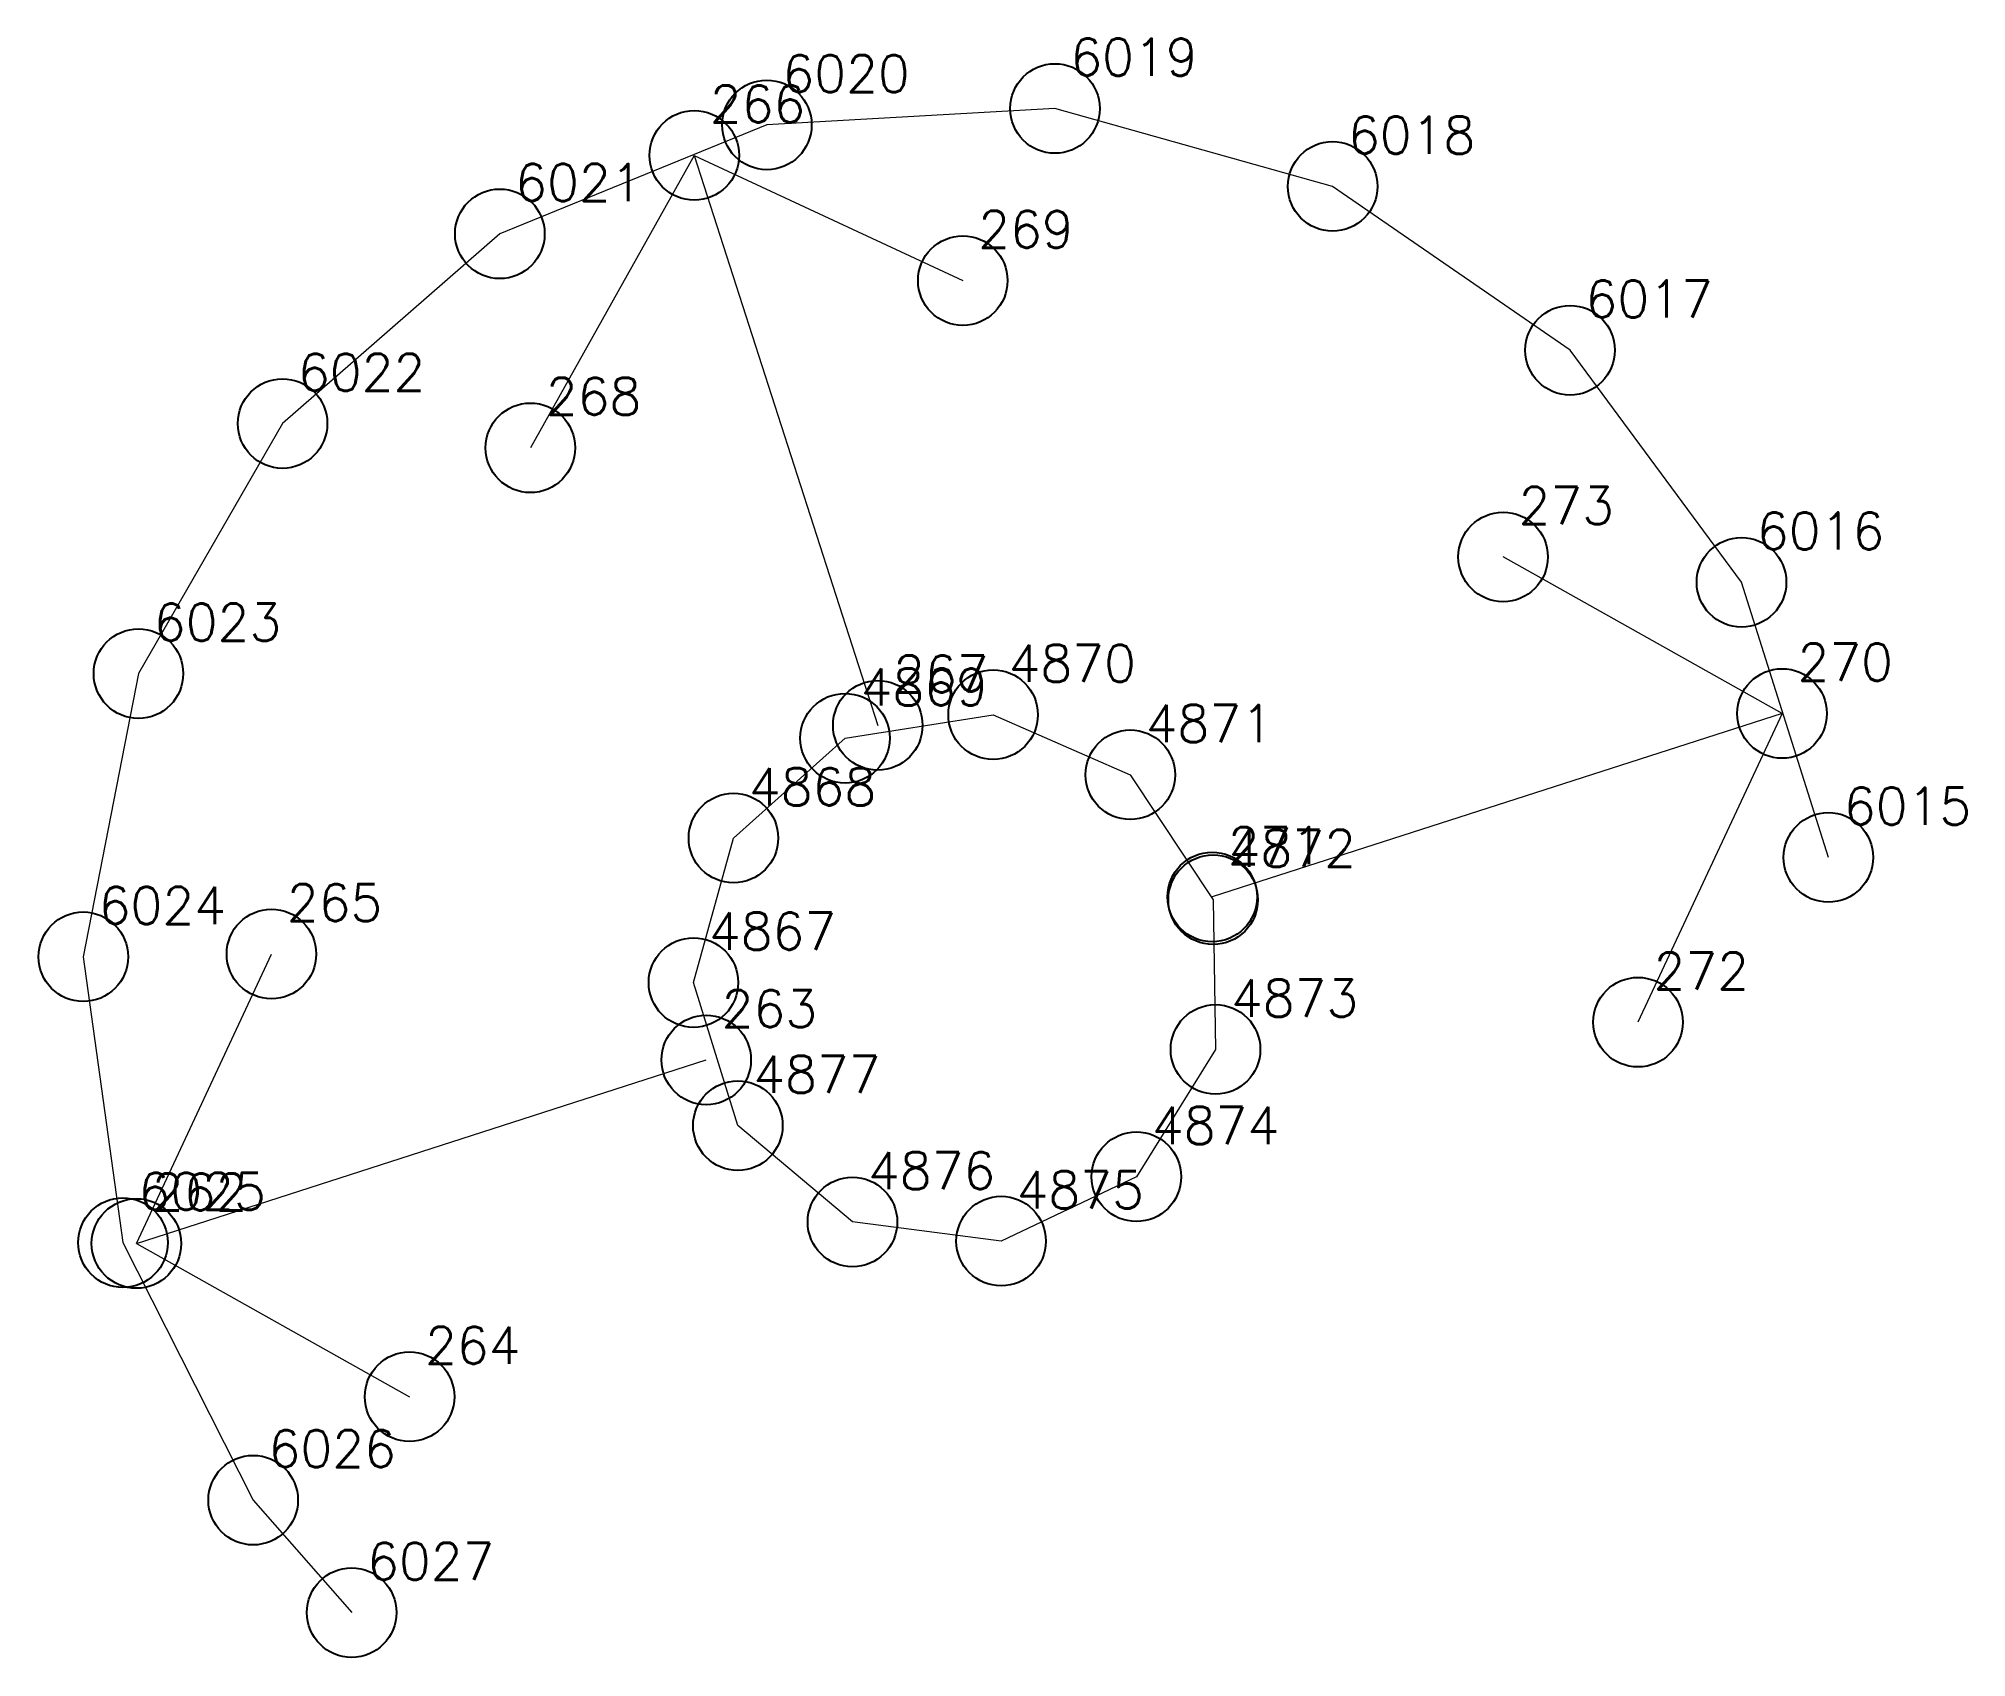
# Model space of a CAD drawing. Extents: x 1391501 to 1398271, y 354915 to 360782.
# Drawn here: x 1391947.42 to 1391963.57, y 355928.66 to 355942.22 of the extents above; entities that cross this region are included whole.
import ezdxf

# ---------------------------------------------------------------- set-up
doc = ezdxf.new("R2010")
doc.units = 0
doc.header["$PDMODE"] = 33
doc.header["$PDSIZE"] = 0.75
doc.layers.add('12 - ценные элементы визуального восприятия территории', color=7, linetype='Continuous')
doc.styles.get("Standard").update_dxf_attribs({"font": 'simplex.shx'})

msp = doc.modelspace()

# ---------------------------------------------------------------- texts
at = {"color": 7}
for s, p in [('4870', (1391955.544, 355936.829)), ('4869', (1391954.305, 355936.631)), ('4871', (1391956.693, 355936.325)), ('4868', (1391953.369, 355935.795)), ('4872', (1391957.388, 355935.28)), ('4867', (1391953.034, 355934.586)), ('4873', (1391957.407, 355934.025)), ('4877', (1391953.406, 355933.387)), ('4874', (1391956.745, 355932.959)), ('4876', (1391954.367, 355932.58)), ('4875', (1391955.611, 355932.42))]:
    msp.add_text(s, height=0.3111, dxfattribs=at).set_placement(p)
at = {"layer": '12 - ценные элементы визуального восприятия территории', "color": 7}
for s, p in [('6020', (1391953.65, 355941.767)), ('6019', (1391956.062, 355941.905)), ('266', (1391953.042, 355941.513)), ('6018', (1391958.388, 355941.252)), ('6021', (1391951.412, 355940.855)), ('269', (1391955.29, 355940.463)), ('6017', (1391960.377, 355939.88)), ('6022', (1391949.592, 355939.266)), ('268', (1391951.668, 355939.064)), ('273', (1391959.816, 355938.15)), ('6016', (1391961.813, 355937.937)), ('6023', (1391948.385, 355937.173)), ('270', (1391962.153, 355936.839)), ('267', (1391954.578, 355936.74)), ('6015', (1391962.542, 355935.633)), ('271', (1391957.381, 355935.302)), ('265', (1391949.499, 355934.825)), ('6024', (1391947.923, 355934.801)), ('272', (1391960.947, 355934.253)), ('263', (1391953.141, 355933.937)), ('6025', (1391948.256, 355932.408)), ('262', (1391948.368, 355932.401)), ('264', (1391950.656, 355931.117)), ('6026', (1391949.346, 355930.252)), ('6027', (1391950.171, 355929.309))]:
    msp.add_text(s, height=0.3111, dxfattribs=at).set_placement(p)

# ---------------------------------------------------------------- linework, layer by layer
for p in [(1391955.415, 355936.554), (1391954.175, 355936.357), (1391956.564, 355936.051), (1391953.24, 355935.521), (1391957.258, 355935.005), (1391952.905, 355934.311), (1391957.278, 355933.751), (1391953.277, 355933.113), (1391956.615, 355932.685), (1391954.237, 355932.306), (1391955.482, 355932.146)]:
    msp.add_point(p)
at = {"layer": '12 - ценные элементы визуального восприятия территории', "color": 7, "lineweight": 20}
for points in [[(1391962.412, 355935.359), (1391961.684, 355937.663), (1391960.248, 355939.606), (1391958.259, 355940.978), (1391955.933, 355941.63), (1391953.52, 355941.493), (1391951.283, 355940.581), (1391949.463, 355938.992), (1391948.256, 355936.898), (1391947.794, 355934.527), (1391948.126, 355932.133), (1391949.217, 355929.977), (1391950.042, 355929.035)], [(1391952.912, 355941.238), (1391951.539, 355938.789)], [(1391952.912, 355941.238), (1391954.449, 355936.465)], [(1391952.912, 355941.238), (1391955.161, 355940.189)], [(1391962.024, 355936.564), (1391959.687, 355937.875)], [(1391962.024, 355936.564), (1391957.251, 355935.028)], [(1391962.024, 355936.564), (1391960.817, 355933.979)], [(1391948.239, 355932.126), (1391949.37, 355934.55)], [(1391948.239, 355932.126), (1391953.012, 355933.663)], [(1391948.239, 355932.126), (1391950.527, 355930.843)]]:
    msp.add_lwpolyline(points, dxfattribs=at)
msp.add_lwpolyline([(1391952.905, 355934.311), (1391953.24, 355935.521), (1391954.175, 355936.357), (1391955.415, 355936.554), (1391956.564, 355936.051), (1391957.258, 355935.005), (1391957.278, 355933.751), (1391956.615, 355932.685), (1391955.482, 355932.146), (1391954.237, 355932.306), (1391953.277, 355933.113), (1391952.905, 355934.311)], close=True, dxfattribs=at)
at = {"layer": '12 - ценные элементы визуального восприятия территории'}
for p in [(1391955.933, 355941.63), (1391953.52, 355941.493), (1391952.912, 355941.238), (1391958.259, 355940.978), (1391951.283, 355940.581), (1391955.161, 355940.189), (1391960.248, 355939.606), (1391949.463, 355938.992), (1391951.539, 355938.789), (1391959.687, 355937.875), (1391961.684, 355937.663), (1391948.256, 355936.898), (1391962.024, 355936.564), (1391954.449, 355936.465), (1391962.412, 355935.359), (1391957.251, 355935.028), (1391947.794, 355934.527), (1391949.37, 355934.55), (1391960.817, 355933.979), (1391953.012, 355933.663), (1391948.126, 355932.133), (1391948.239, 355932.126), (1391950.527, 355930.843), (1391949.217, 355929.977), (1391950.042, 355929.035)]:
    msp.add_point(p, dxfattribs=at)

msp.set_redraw_order([(e.dxf.handle, doc.entitydb.next_handle()) for e in msp.query("TEXT MTEXT ATTDEF DIMENSION ARC_DIMENSION")])  # texts and dimensions are drawn at this point

doc.saveas('drawing.dxf')
